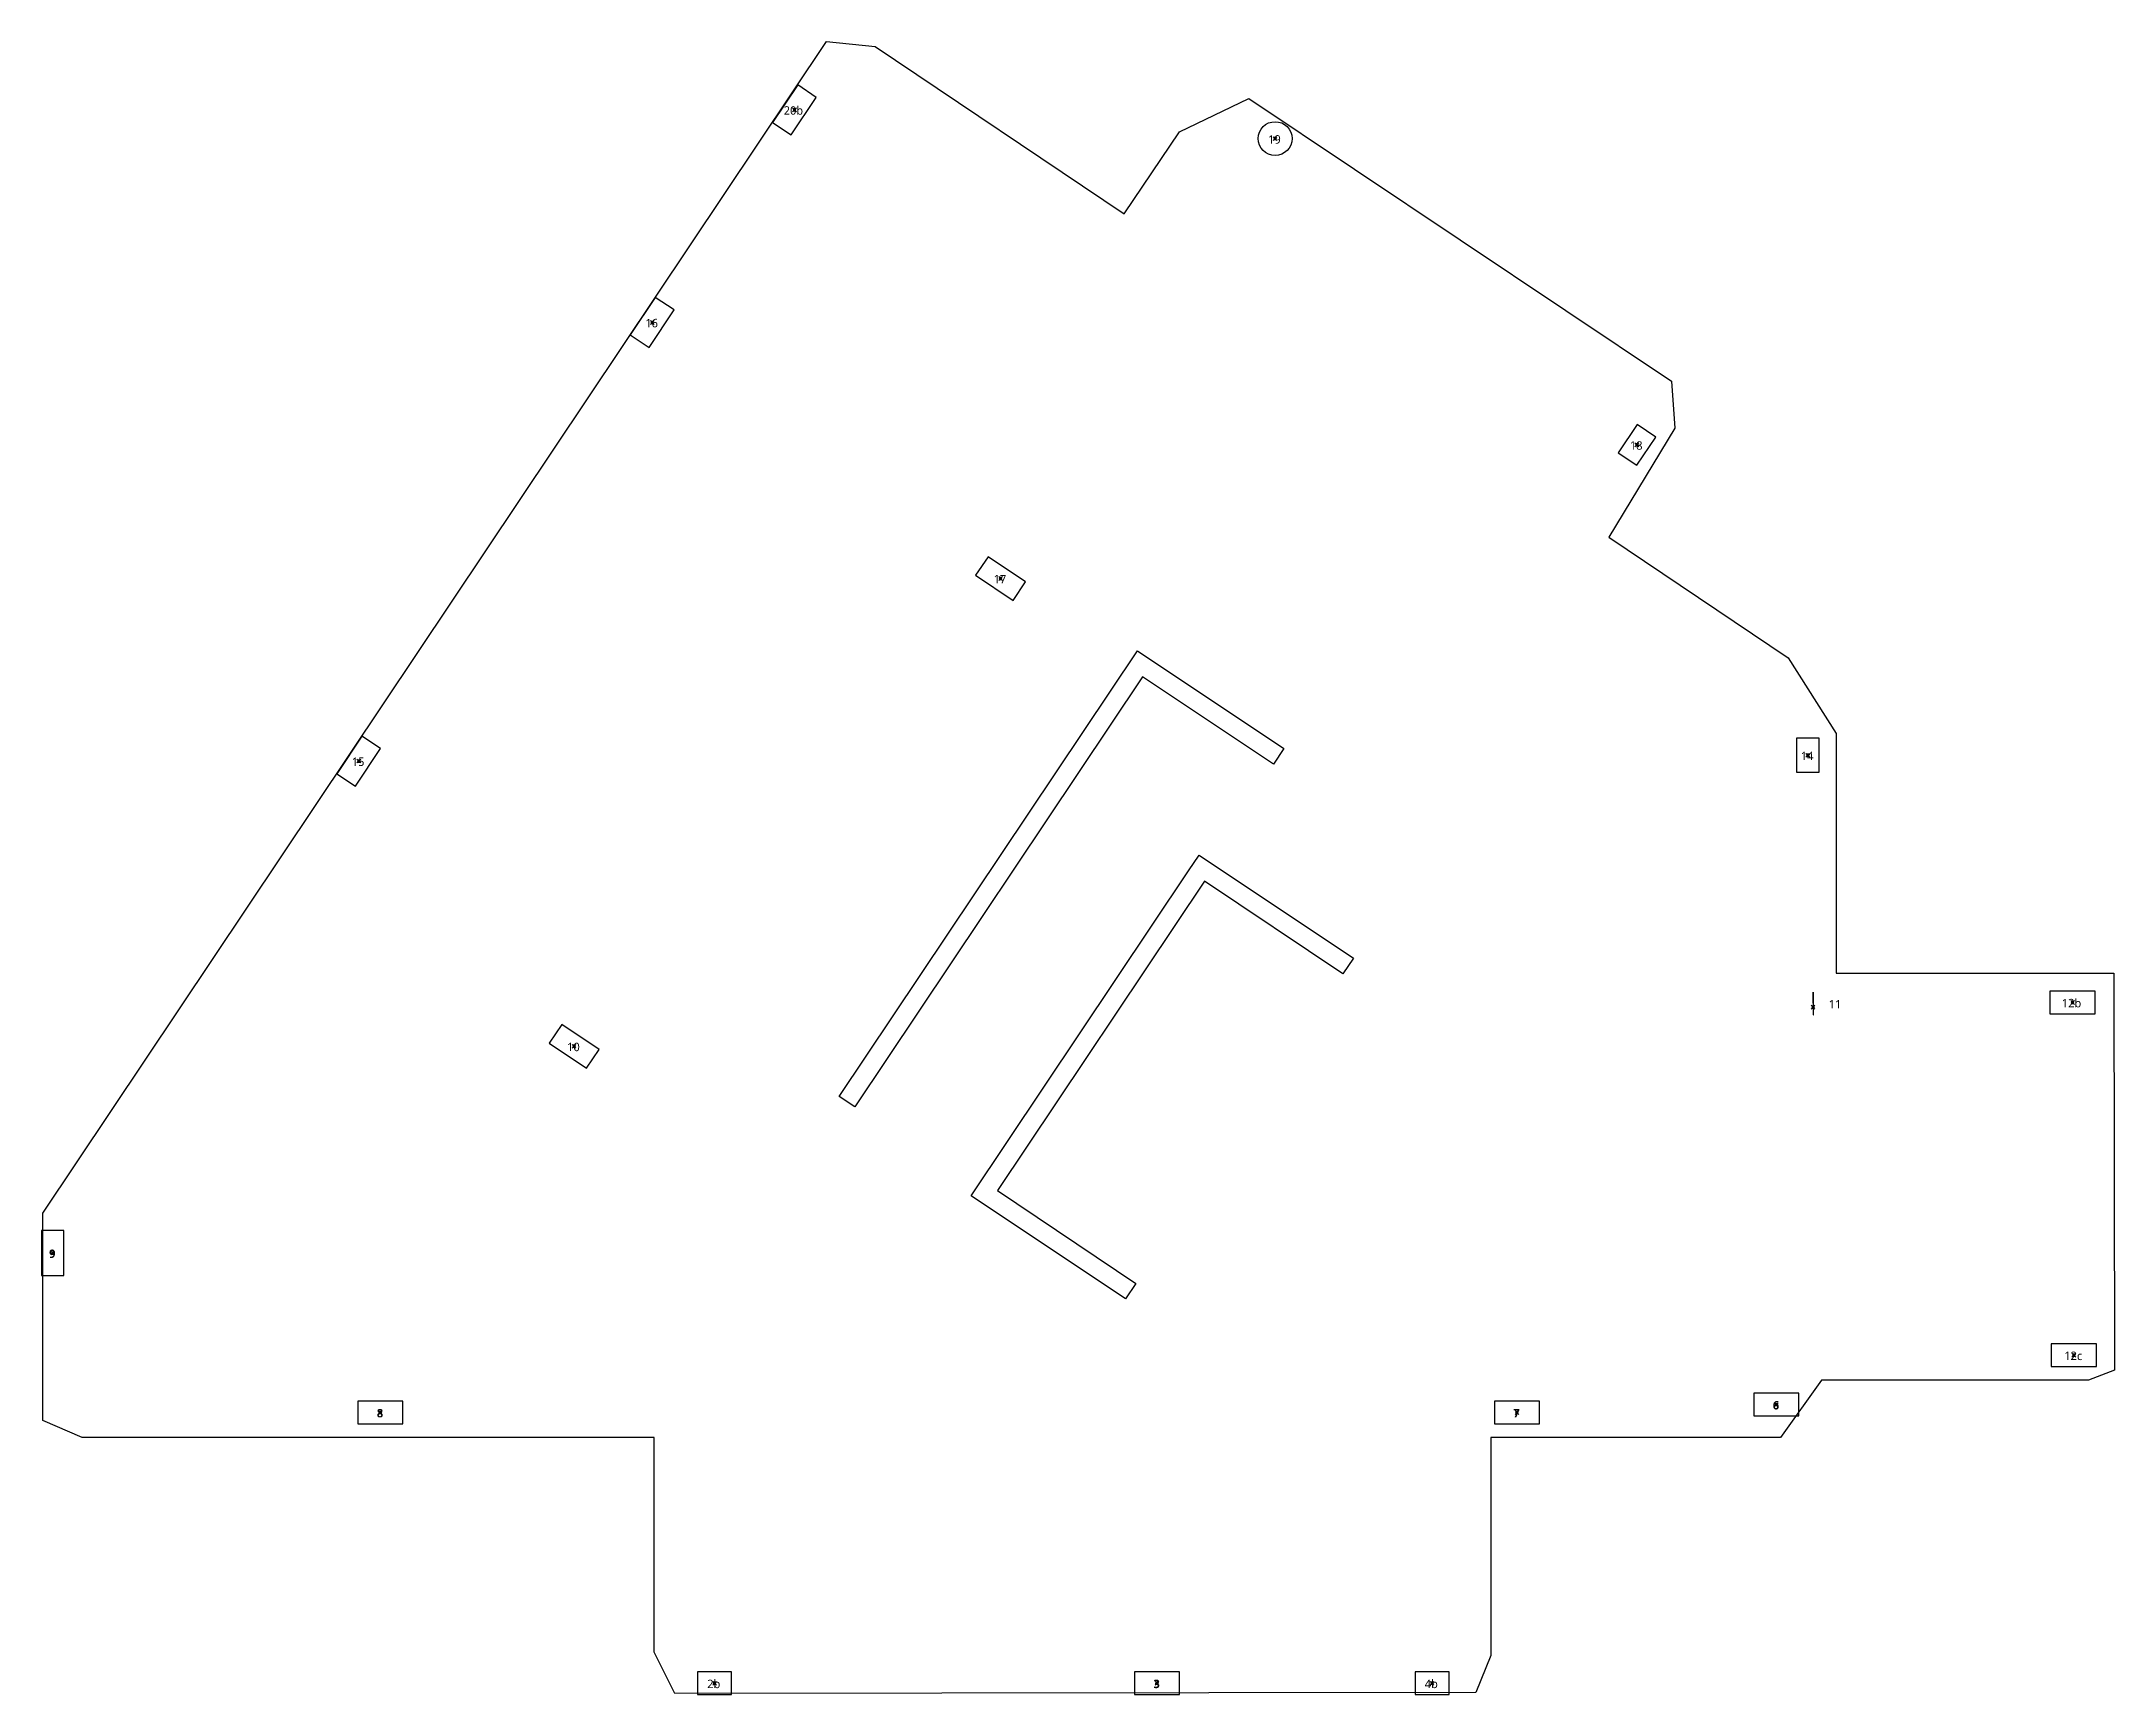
# Model space of a CAD drawing. Header units: feet. Extents: x 12833 to 16284, y 7481 to 23375.
# Drawn here: x 15181 to 16284, y 22495 to 23374 of the extents above; entities that cross this region are included whole.
import ezdxf

# ---------------------------------------------------------------- set-up
doc = ezdxf.new("R2010")
doc.units = ezdxf.units.FT
doc.header["$MEASUREMENT"] = 0
doc.header["$PDMODE"] = 99
for name, color, linetype in [('BOUNDARY', 4, 'Continuous'), ('COLS', 92, 'Continuous'), ('POINT', 2, 'Continuous'), ('WALL', 160, 'Continuous')]:
    doc.layers.add(name, color=color, linetype=linetype)
doc.layers.add('COLUMN NUMBER', color=7, linetype='Continuous', lineweight=9)
doc.styles.add('Segoe UI_B', font='segoeuib.ttf', dxfattribs={"height": 0.375})

msp = doc.modelspace()

# ---------------------------------------------------------------- texts
at = {"layer": 'COLUMN NUMBER', "char_height": 4.5, "attachment_point": 1, "style": 'Segoe UI_B'}
for s, insert, width in [('20b', (15575.8, 23339.5), 13.635), ('19', (15833.4, 23324.1), 8.787), ('16', (15502.2, 23226.4), 8.787), ('18', (16025.8, 23161.3), 8.787), ('17', (15687.4, 23090.2), 8.787), ('15', (15346.1, 22993.1), 8.787), ('14', (16116.7, 22996.2), 8.787), ('11', (16131.5, 22864.1), 8.787), ('12b', (16255.5, 22864.7), 13.635), ('10', (15460.6, 22841.4), 8.787), ('\\fSegoe UI|b1|i0|c0|p34|;9', (15185.1, 22731.4), 4.393), ('\\fSegoe UI|b1|i0|c0|p34|;9', (15185.1, 22731.4), 4.393), ('12c', (16256.8, 22677.1), 12.423), ('\\fSegoe UI|b1|i0|c0|p34|;8', (15359.4, 22646.6), 4.393), ('\\fSegoe UI|b1|i0|c0|p34|;7', (15963.8, 22646.6), 4.393), ('\\fSegoe UI|b1|i0|c0|p34|;6', (16101.8, 22650.8), 4.393), ('2b', (15535.1, 22502.6), 9.241), ('\\fSegoe UI|b1|i0|c0|p34|;3', (15772.4, 22502.6), 4.393), ('4b', (15916.7, 22502.6), 9.241)]:
    msp.add_mtext(s, dxfattribs=dict(at, insert=insert, width=width))

# ---------------------------------------------------------------- linework, layer by layer
at = {"layer": 'BOUNDARY'}
msp.add_lwpolyline([(15517.9, 22495.3), (15506.9, 22517.2), (15506.9, 22631.4), (15202.6, 22631.4), (15202.6, 22631.4), (15181.7, 22640.5), (15181.7, 22750.7), (15598.6, 23374), (15624.4, 23371.3), (15756.8, 23282.2), (15786.2, 23325.9), (15823.2, 23343.7), (16048, 23193.3), (16049.7, 23168.2), (16014.5, 23110.3), (16110, 23046.2), (16135.5, 23005.8), (16135.5, 22878.4), (16269.7, 22878.4), (16283.1, 22878.4), (16283.5, 22667.3), (16269.7, 22661.9), (16127.7, 22661.9), (16105.9, 22631.4), (15951.9, 22631.4), (15951.9, 22515.5), (15943.9, 22495.7)], close=True, dxfattribs=at)
at = {"layer": 'COLS'}
for points in [[(15593.1, 23344.2), (15583.2, 23350.9), (15569.8, 23330.9), (15579.8, 23324.3)], [(15517.5, 23231.2), (15507.5, 23237.8), (15494.2, 23217.9), (15504.2, 23211.2)], [(16029.5, 23148.6), (16039.5, 23163.5), (16029.6, 23170.2), (16019.5, 23155.2)], [(15697.8, 23076.6), (15704.4, 23086.6), (15684.5, 23099.9), (15677.8, 23090)], [(15361.4, 22997.8), (15351.5, 23004.5), (15338.1, 22984.5), (15348.1, 22977.9)], [(16114.4, 23003.3), (16114.4, 22985.3), (16126.4, 22985.3), (16126.4, 23003.3)], [(16123.2, 22868.3), (16123.2, 22856.3), (16123.4, 22856.3)], [(16249.2, 22868.8), (16249.2, 22856.8), (16273.2, 22856.8), (16273.2, 22868.8)], [(15457.7, 22851.1), (15451, 22841.2), (15470.9, 22827.8), (15477.6, 22837.8)], [(15193, 22741.5), (15181, 22741.5), (15181, 22717.5), (15193, 22717.5)], [(16249.9, 22681.2), (16249.9, 22669.2), (16273.9, 22669.2), (16273.9, 22681.2)], [(15349.3, 22650.7), (15349.3, 22638.7), (15373.3, 22638.7), (15373.3, 22650.7)], [(15953.7, 22650.7), (15953.7, 22638.7), (15977.7, 22638.7), (15977.7, 22650.7)], [(16091.7, 22654.9), (16091.7, 22642.9), (16115.7, 22642.9), (16115.7, 22654.9)], [(15530, 22494.7), (15548, 22494.7), (15548, 22506.7), (15530, 22506.7)], [(15762.3, 22506.7), (15762.3, 22494.7), (15786.3, 22494.7), (15786.3, 22506.7)], [(15911.6, 22494.7), (15929.6, 22494.7), (15929.6, 22506.7), (15911.6, 22506.7)]]:
    msp.add_lwpolyline(points, close=True, dxfattribs=at)
msp.add_circle((15837.1, 23322.3), 9, dxfattribs=at)
at = {"layer": 'POINT'}
for p in [(15581.5, 23337.6), (15837.1, 23322.3), (15505.9, 23224.5), (16029.5, 23159.4), (15691.1, 23088.3), (15349.8, 22991.2), (16120.4, 22994.3), (16123.2, 22860.3), (16261.2, 22862.8), (15464.3, 22839.5), (15187, 22729.5), (16261.9, 22675.2), (15361.3, 22644.7), (15965.7, 22644.7), (16103.7, 22648.9), (15539, 22500.7), (15774.3, 22500.7), (15920.6, 22500.7)]:
    msp.add_point(p, dxfattribs=at)
at = {"layer": 'WALL'}
for points in [[(15613.6, 22807.2), (15605.3, 22812.7), (15763.9, 23049.9), (15841.7, 22997.8), (15836.2, 22989.5), (15766.6, 23036)], [(15763.1, 22713.4), (15757.6, 22705.1), (15675.5, 22760), (15791.1, 22932.9), (15796.7, 22941.2), (15878.8, 22886.3), (15873.2, 22878), (15799.5, 22927.4), (15689.4, 22762.8)]]:
    msp.add_lwpolyline(points, close=True, dxfattribs=at)

msp.set_redraw_order([(e.dxf.handle, doc.entitydb.next_handle()) for e in msp.query("TEXT MTEXT ATTDEF DIMENSION ARC_DIMENSION")])  # texts and dimensions are drawn at this point

doc.saveas('drawing.dxf')
